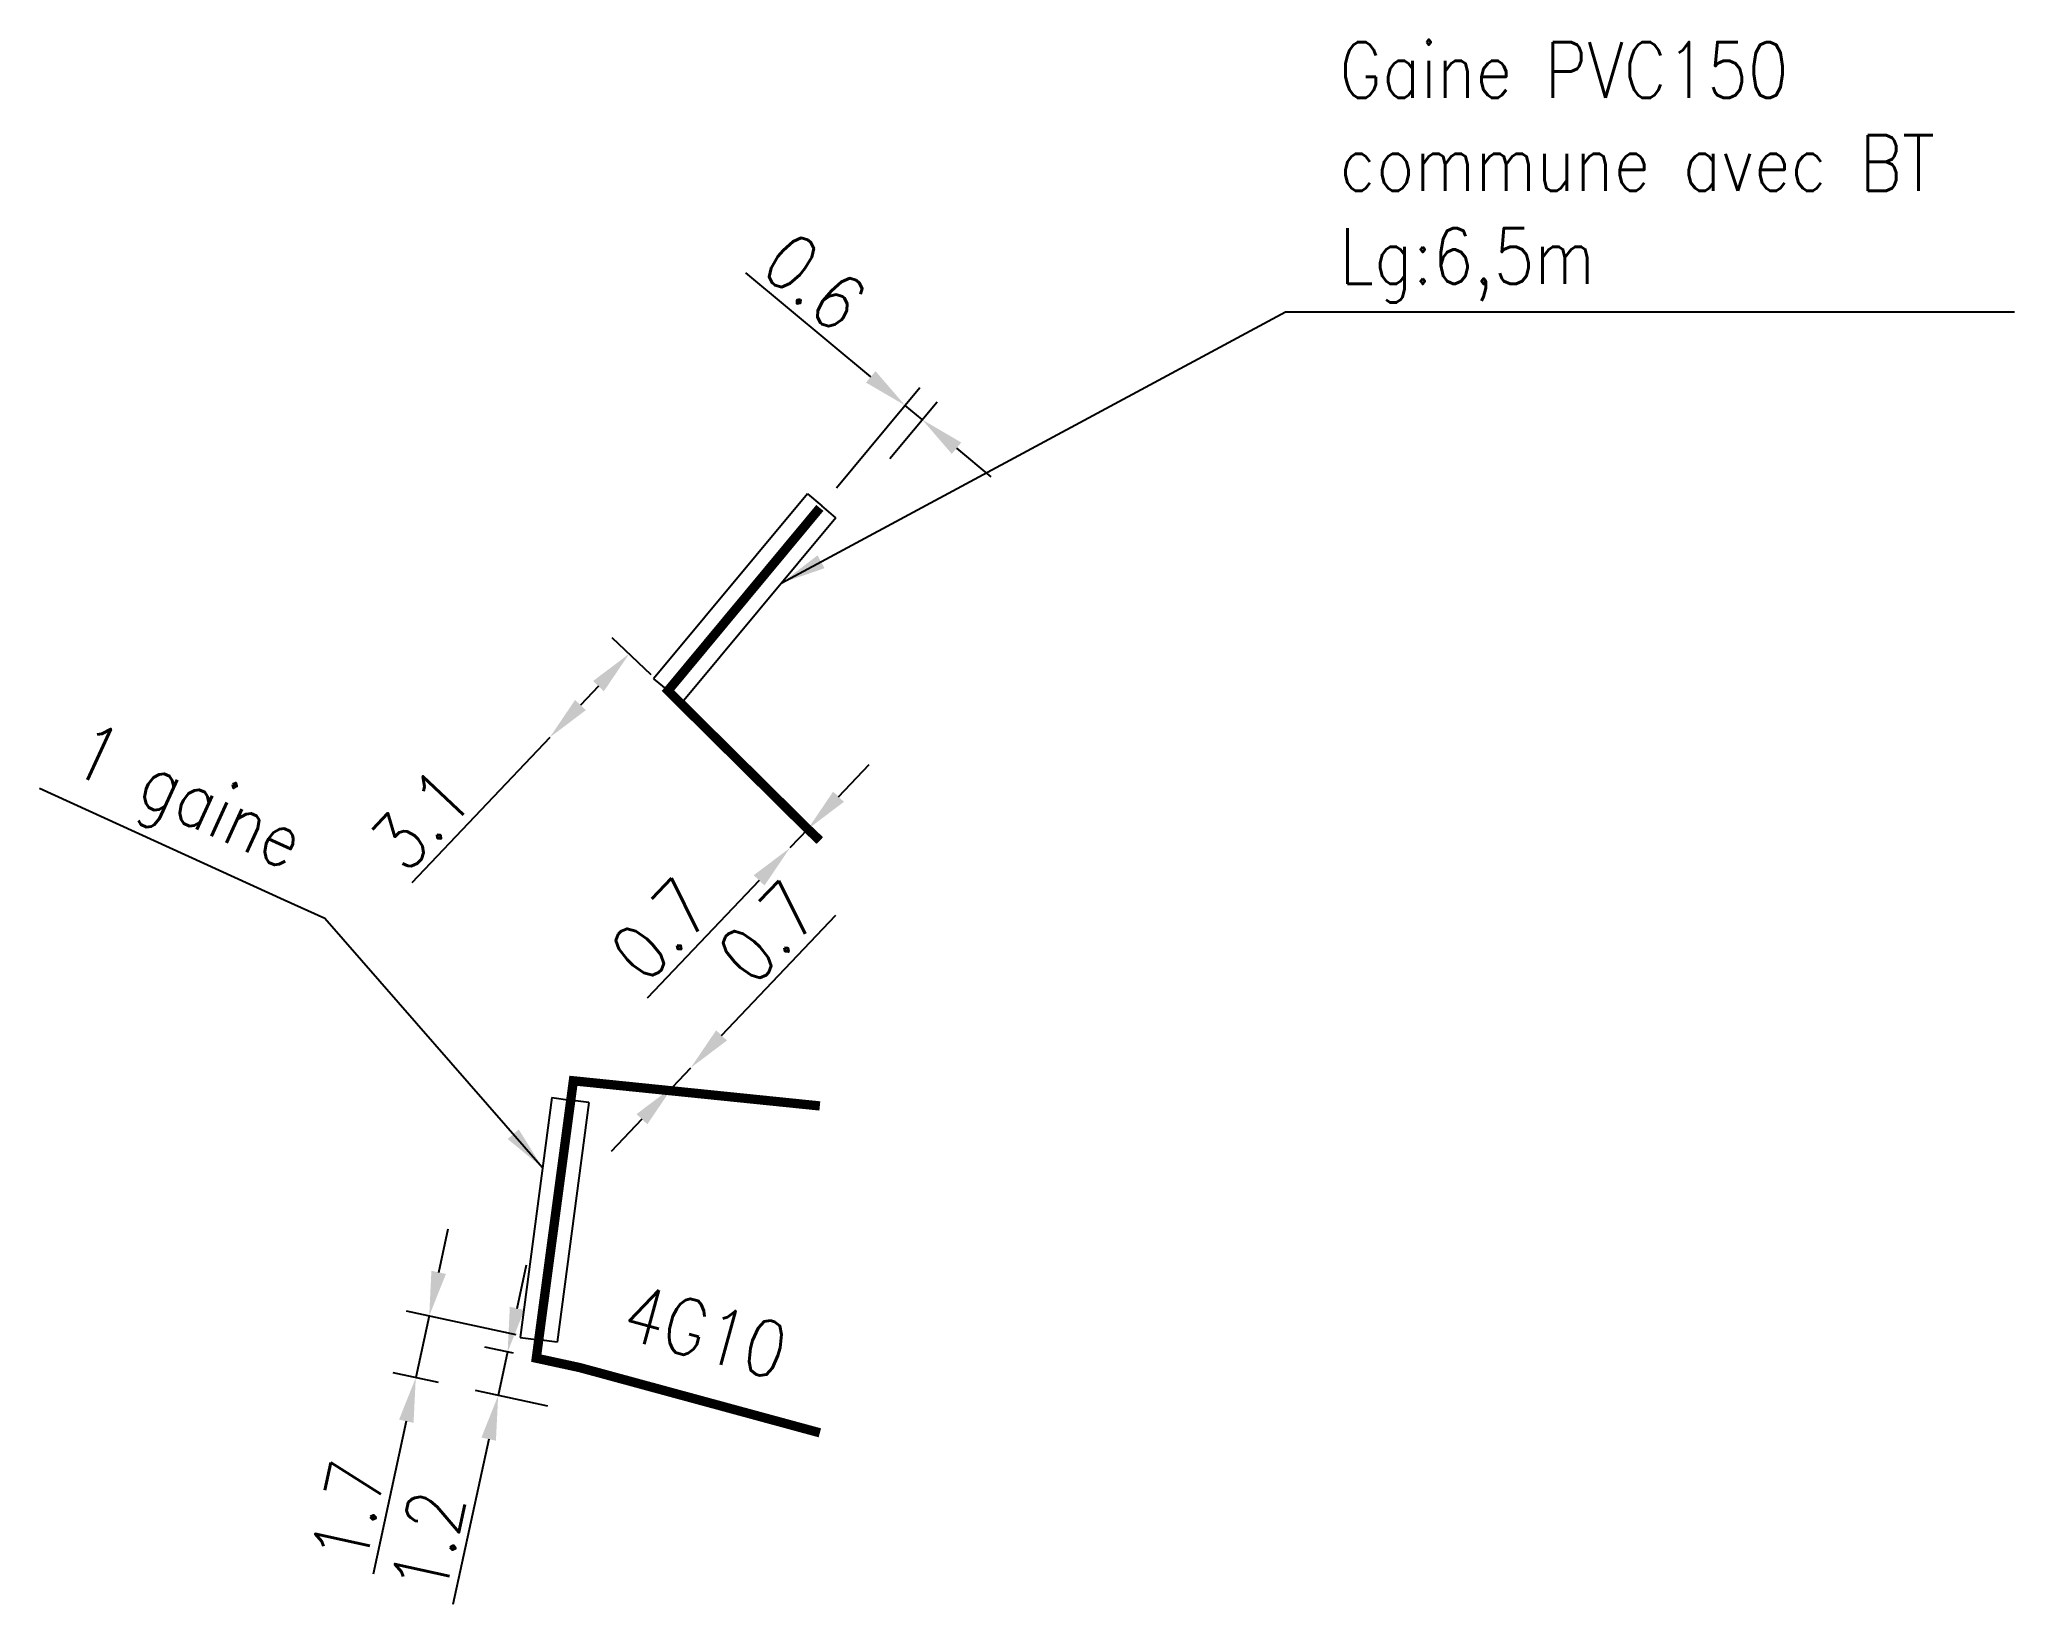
# Model space of a CAD drawing. Header units: millimetres. Extents: x 112999 to 114032, y 122200 to 123000.
# Drawn here: x 113979 to 114032.1, y 122614 to 122656.1 of the extents above; entities that cross this region are included whole.
import ezdxf
from ezdxf.enums import TextEntityAlignment as Align

# ---------------------------------------------------------------- set-up
doc = ezdxf.new("R2010")
doc.units = ezdxf.units.MM
doc.linetypes.add('E_ST_Cu', pattern=[2000, 1000, 1000])
doc.layers.get('DEFPOINTS').update_dxf_attribs({"linetype": 'CONTINUOUS'})
doc.layers.add('E_100', color=3, linetype='CONTINUOUS')
doc.layers.add('E_400', color=7, linetype='CONTINUOUS')
doc.styles.get("Standard").update_dxf_attribs({"font": 'romans.shx', "width": 0.85})
doc.dimstyles.get("Standard").update_dxf_attribs({"dimtxt": 1.5, "dimasz": 1.2, "dimexe": 0.625, "dimexo": 0.625, "dimgap": 0.25, "dimtad": 1, "dimdec": 1, "dimzin": 0, "dimdsep": 46, "dimtxsty": 'Standard', "dimcen": -0.5, "dimadec": 0, "dimazin": 0, "dimtfac": 1, "dimtdec": 1, "dimtmove": 0, "dimatfit": 3, "dimfxl": 1, "dimtolj": 1, "dimtzin": 0, "dimarcsym": 0})

msp = doc.modelspace()

# ---------------------------------------------------------------- texts
at = {"layer": 'E_100', "linetype": 'Continuous', "width": 0.85}
msp.add_text('4G10', height=1.5, rotation=344.8052, dxfattribs=at).set_placement((113996.925, 122621.314), align=Align.MIDDLE)
at = {"layer": 'E_400', "linetype": 'Continuous', "insert": (114013.97, 122648.989), "char_height": 1.5, "attachment_point": 7}
msp.add_mtext('Gaine PVC150\\Pcommune avec BT\\PLg:6,5m', dxfattribs=at)
at = {"layer": 'E_400', "linetype": 'Continuous', "insert": (113985.475, 122633.255), "char_height": 1.5, "attachment_point": 9, "rotation": 335.5199}
msp.add_mtext('1 gaine', dxfattribs=at)

# ---------------------------------------------------------------- blocks, each defined once
blk = doc.blocks.new('*D27')
at = {"layer": 'DEFPOINTS', "color": 0, "linetype": 'Continuous'}
for p in [(113991.605, 122620.773), (113992.375, 122620.605), (113993.294, 122619.178)]:
    blk.add_point(p, dxfattribs=at)
at = {"layer": 'E_100', "color": 0, "linetype": 'Continuous', "lineweight": -2}
for p, q in [((113991.86, 122621.945), (113992.115, 122623.118)), ((113991.765, 122620.738), (113990.994, 122620.905)), ((113991.605, 122620.773), (113991.35, 122619.601)), ((113992.683, 122619.311), (113990.739, 122619.734)), ((113991.095, 122618.428), (113990.128, 122613.982))]:
    blk.add_line(p, q, dxfattribs=at)
at = {"layer": 'E_100', "color": 0, "linetype": 'Continuous'}
for points in [[(113991.664, 122621.988), (113992.055, 122621.903), (113991.605, 122620.773)], [(113990.9, 122618.471), (113991.29, 122618.386), (113991.35, 122619.601)]]:
    blk.add_solid(points, dxfattribs=at)
at = {"layer": 'E_100', "color": 0, "linetype": 'Continuous', "insert": (113989.469, 122615.655), "char_height": 1.5, "attachment_point": 5, "rotation": 77.7316}
blk.add_mtext('\\A1;1.2', dxfattribs=at)
blk = doc.blocks.new('*D28')
at = {"layer": 'DEFPOINTS', "color": 0, "linetype": 'Continuous'}
for p in [(113994.873, 122639.544), (113995.916, 122638.553), (113992.738, 122637.297)]:
    blk.add_point(p, dxfattribs=at)
at = {"layer": 'E_400', "color": 0, "linetype": 'Continuous', "lineweight": -2}
for p, q in [((113995.463, 122638.983), (113994.419, 122639.975)), ((113994.046, 122638.674), (113993.564, 122638.167)), ((113992.738, 122637.297), (113989.026, 122633.389))]:
    blk.add_line(p, q, dxfattribs=at)
at = {"layer": 'E_400', "color": 0, "linetype": 'Continuous'}
for points in [[(113993.901, 122638.812), (113994.191, 122638.536), (113994.873, 122639.544)], [(113993.419, 122638.304), (113993.709, 122638.029), (113992.738, 122637.297)]]:
    blk.add_solid(points, dxfattribs=at)
at = {"layer": 'E_400', "color": 0, "linetype": 'Continuous', "insert": (113989.268, 122635.095), "char_height": 1.5, "attachment_point": 5, "rotation": 46.4731}
blk.add_mtext('\\A1;3.1', dxfattribs=at)
blk = doc.blocks.new('*D29')
at = {"layer": 'DEFPOINTS', "color": 0, "linetype": 'Continuous'}
for p in [(113999.676, 122634.831), (113999.676, 122634.831), (113999.194, 122634.323)]:
    blk.add_point(p, dxfattribs=at)
at = {"layer": 'E_100', "color": 0, "linetype": 'Continuous', "lineweight": -2}
for p, q in [((114000.503, 122635.701), (114001.329, 122636.571)), ((113999.676, 122634.831), (113999.194, 122634.323)), ((113998.368, 122633.453), (113995.357, 122630.284))]:
    blk.add_line(p, q, dxfattribs=at)
at = {"layer": 'E_100', "color": 0, "linetype": 'Continuous'}
for points in [[(114000.358, 122635.839), (114000.648, 122635.563), (113999.676, 122634.831)], [(113998.223, 122633.591), (113998.513, 122633.315), (113999.194, 122634.323)]]:
    blk.add_solid(points, dxfattribs=at)
at = {"layer": 'E_100', "color": 0, "linetype": 'Continuous', "insert": (113995.724, 122632.122), "char_height": 1.5, "attachment_point": 5, "rotation": 46.4731}
blk.add_mtext('\\A1;0.7', dxfattribs=at)
blk = doc.blocks.new('*D30')
at = {"layer": 'DEFPOINTS', "color": 0, "linetype": 'Continuous'}
for p in [(113996.53, 122628.414), (113996.044, 122627.902), (113996.044, 122627.902)]:
    blk.add_point(p, dxfattribs=at)
at = {"layer": 'E_100', "color": 0, "linetype": 'Continuous', "lineweight": -2}
for p, q in [((113997.357, 122629.284), (114000.428, 122632.517)), ((113996.044, 122627.902), (113996.53, 122628.414)), ((113995.217, 122627.032), (113994.391, 122626.162))]:
    blk.add_line(p, q, dxfattribs=at)
at = {"layer": 'E_100', "color": 0, "linetype": 'Continuous'}
for points in [[(113997.212, 122629.422), (113997.502, 122629.146), (113996.53, 122628.414)], [(113995.072, 122627.169), (113995.362, 122626.894), (113996.044, 122627.902)]]:
    blk.add_solid(points, dxfattribs=at)
at = {"layer": 'E_100', "color": 0, "linetype": 'Continuous', "insert": (113998.611, 122632.056), "char_height": 1.5, "attachment_point": 5, "rotation": 46.4731}
blk.add_mtext('\\A1;0.7', dxfattribs=at)
blk = doc.blocks.new('*D62')
at = {"layer": 'DEFPOINTS', "color": 0, "linetype": 'Continuous'}
for p in [(113992.44, 122621.1), (113989.135, 122620.082), (113990.357, 122619.817)]:
    blk.add_point(p, dxfattribs=at)
at = {"layer": 'E_400', "color": 0, "linetype": 'Continuous', "lineweight": -2}
for p, q in [((113989.751, 122622.913), (113990.006, 122624.086)), ((113991.83, 122621.233), (113988.885, 122621.873)), ((113989.496, 122621.74), (113989.135, 122620.082)), ((113989.746, 122619.95), (113988.524, 122620.215)), ((113988.88, 122618.91), (113987.986, 122614.797))]:
    blk.add_line(p, q, dxfattribs=at)
at = {"layer": 'E_400', "color": 0, "linetype": 'Continuous'}
for points in [[(113989.555, 122622.955), (113989.946, 122622.87), (113989.496, 122621.74)], [(113988.685, 122618.952), (113989.075, 122618.867), (113989.135, 122620.082)]]:
    blk.add_solid(points, dxfattribs=at)
at = {"layer": 'E_400', "color": 0, "linetype": 'Continuous', "insert": (113987.326, 122616.47), "char_height": 1.5, "attachment_point": 5, "rotation": 77.7316}
blk.add_mtext('\\A1;1.7', dxfattribs=at)
blk = doc.blocks.new('*D63')
at = {"layer": 'DEFPOINTS', "color": 0, "linetype": 'Continuous'}
for p in [(114002.753, 122645.84), (114001.482, 122644.311), (114000.048, 122643.525)]:
    blk.add_point(p, dxfattribs=at)
at = {"layer": 'E_400', "color": 0, "linetype": 'Continuous', "lineweight": -2}
for p, q in [((114001.369, 122646.99), (113998.008, 122649.785)), ((114000.448, 122644.006), (114002.691, 122646.704)), ((114001.882, 122644.792), (114003.152, 122646.32)), ((114002.753, 122645.84), (114002.292, 122646.223)), ((114003.676, 122645.072), (114004.598, 122644.305))]:
    blk.add_line(p, q, dxfattribs=at)
at = {"layer": 'E_400', "color": 0, "linetype": 'Continuous'}
for points in [[(114001.497, 122647.144), (114001.241, 122646.837), (114002.292, 122646.223)], [(114003.803, 122645.226), (114003.548, 122644.919), (114002.753, 122645.84)]]:
    blk.add_solid(points, dxfattribs=at)
at = {"layer": 'E_400', "color": 0, "linetype": 'Continuous', "insert": (113999.866, 122649.54), "char_height": 1.5, "attachment_point": 5, "rotation": 320.2562}
blk.add_mtext('\\A1;0.6', dxfattribs=at)

# ---------------------------------------------------------------- dimensions: what is measured, and where the dimension line sits
at = {"layer": 'E_100', "linetype": 'Continuous'}
for base, p1, p2, angle, picture, middle in [((113999.676, 122634.831), (113999.194, 122634.323), (113999.676, 122634.831), 46.4731, '*D29', (113996.449, 122631.433)), ((113996.044, 122627.902), (113996.53, 122628.414), (113996.044, 122627.902), 46.4731, '*D30', (113999.336, 122631.368)), ((113991.605, 122620.773), (113993.294, 122619.178), (113992.375, 122620.605), 257.7316, '*D27', (113990.446, 122615.442))]:
    dim = msp.add_linear_dim(base=base, p1=p1, p2=p2, angle=angle, dimstyle='Standard', dxfattribs=at)
    dim.commit()
    dim.dimension.update_dxf_attribs({"geometry": picture, "text_midpoint": middle, "dimtype": 160})
at = {"layer": 'E_400', "linetype": 'Continuous'}
for base, p1, p2, angle, picture, middle in [((114002.753, 122645.84), (114000.048, 122643.525), (114001.482, 122644.311), 140.2562, '*D63', (113999.227, 122648.771)), ((113994.873, 122639.544), (113992.738, 122637.297), (113995.916, 122638.553), 46.4731, '*D28', (113989.993, 122634.407)), ((113989.135, 122620.082), (113992.44, 122621.1), (113990.357, 122619.817), 77.7316, '*D62', (113988.303, 122616.258))]:
    dim = msp.add_linear_dim(base=base, p1=p1, p2=p2, angle=angle, dimstyle='Standard', dxfattribs=at)
    dim.commit()
    dim.dimension.update_dxf_attribs({"geometry": picture, "text_midpoint": middle, "dimtype": 160})

# ---------------------------------------------------------------- linework, layer by layer
at = {"layer": 'E_100', "linetype": 'E_ST_Cu', "const_width": 0.25, "flags": 128}
for points in [[(114000, 122643.467), (113995.916, 122638.553), (113999.676, 122634.831), (113999.676, 122634.831), (114000, 122634.522)], [(114000, 122627.387), (113993.372, 122628.063), (113992.375, 122620.605), (113993.548, 122620.351), (114000, 122618.598)]]:
    msp.add_lwpolyline(points, dxfattribs=at)
at = {"layer": 'E_400', "color": 7, "linetype": 'CONTINUOUS'}
for p, q in [((113999.665, 122643.844), (113995.531, 122638.873)), ((113999.665, 122643.844), (114000.049, 122643.524)), ((114000.434, 122643.204), (114000.049, 122643.524)), ((114000.434, 122643.204), (113996.3, 122638.233)), ((113995.531, 122638.873), (113995.916, 122638.553)), ((113996.3, 122638.233), (113995.916, 122638.553)), ((113992.792, 122627.61), (113991.945, 122621.165)), ((113992.792, 122627.61), (113993.288, 122627.544)), ((113993.784, 122627.479), (113992.936, 122621.035)), ((113993.784, 122627.479), (113993.288, 122627.544)), ((113991.945, 122621.165), (113992.44, 122621.1)), ((113992.936, 122621.035), (113992.44, 122621.1))]:
    msp.add_line(p, q, dxfattribs=at)

msp.set_redraw_order([(e.dxf.handle, doc.entitydb.next_handle()) for e in msp.query("TEXT MTEXT ATTDEF DIMENSION ARC_DIMENSION")])  # texts and dimensions are drawn at this point

# ---------------------------------------------------------------- leaders
at = {"layer": 'E_400', "linetype": 'Continuous', "annotation_type": 0, "has_hookline": 1, "hookline_direction": 0, "text_width": 18.154}
msp.add_leader([(113998.975, 122641.45), (114012.52, 122648.739), (114013.72, 122648.739)], dimstyle='Standard', dxfattribs=at)
at = {"layer": 'E_400', "linetype": 'Continuous', "annotation_type": 0, "has_hookline": 1, "hookline_direction": 1, "text_width": 6.982, "horizontal_direction": (0.910105, -0.414378, 0)}
msp.add_leader([(113992.544, 122625.723), (113986.691, 122632.426), (113985.599, 122632.923)], dimstyle='Standard', dxfattribs=at)

doc.saveas('drawing.dxf')
